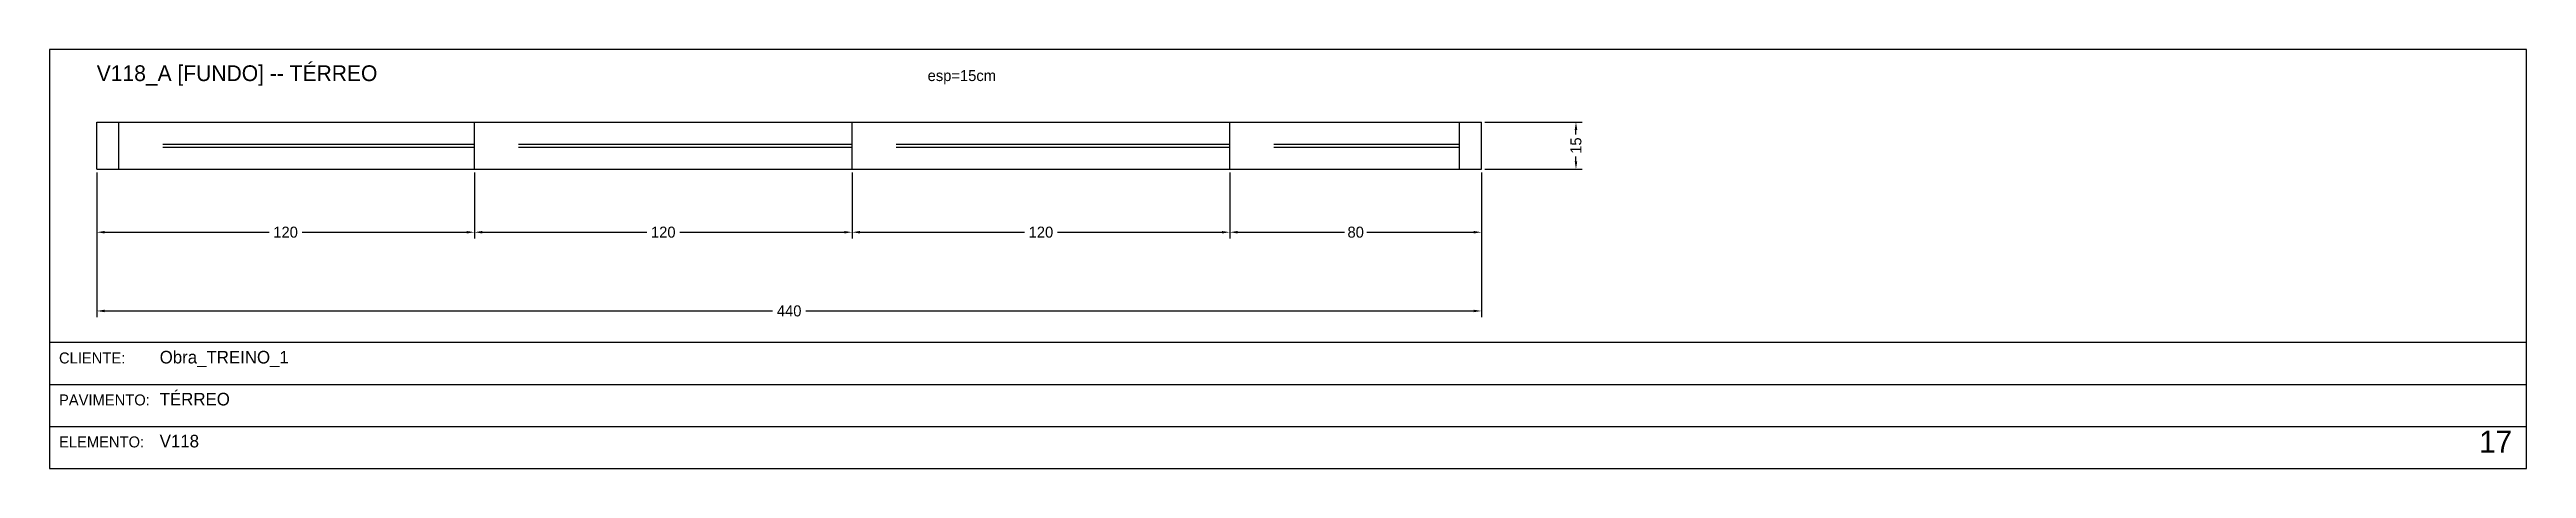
# Model space of a CAD drawing. Header units: metres. Extents: x 0 to 3208, y -1382 to -20.
# Drawn here: x 0 to 787, y -765 to -632 of the extents above; entities that cross this region are included whole.
import ezdxf

# ---------------------------------------------------------------- set-up
doc = ezdxf.new("R2010")
doc.units = ezdxf.units.M
for name, color, linetype in [('BORDA_CELULA', 9, 'Continuous'), ('CARIMBO', 9, 'Continuous'), ('COTA', 241, 'Continuous'), ('NOMENCLATURA', 7, 'Continuous'), ('Painéis', 200, 'Continuous'), ('SARR_2.2x7', 40, 'Continuous')]:
    doc.layers.add(name, color=color, linetype=linetype)
doc.dimstyles.new('COTA', dxfattribs={"dimtxt": 3.5, "dimasz": 2.5, "dimexe": 2, "dimexo": 1, "dimgap": 0.9, "dimtad": 1, "dimdec": 0, "dimrnd": 1, "dimcen": 2.5, "dimclrd": 4, "dimclre": 4, "dimclrt": 4, "dimazin": 3, "dimtfac": 1, "dimtmove": 0, "dimatfit": 3})

msp = doc.modelspace()

# ---------------------------------------------------------------- texts
at = {"layer": 'CARIMBO', "color": 9}
for s, p in [('CLIENTE:', (3, -731.67)), ('PAVIMENTO:', (3, -745)), ('ELEMENTO:', (3, -758.33))]:
    msp.add_text(s, height=3.5, dxfattribs=at).set_placement(p)
at = {"layer": 'CARIMBO', "color": 2}
for s, p in [('Obra_TREINO_1', (35, -731.67)), ('TÉRREO', (35, -745)), ('V118', (35, -758.33))]:
    msp.add_text(s, height=4, dxfattribs=at).set_placement(p)
at = {"layer": 'CARIMBO', "color": 3}
msp.add_text('17', height=7, dxfattribs=at).set_placement((772, -760))
at = {"layer": 'COTA'}
msp.add_text('esp=15cm', height=3.5, dxfattribs=at).set_placement((279, -642))
at = {"layer": 'NOMENCLATURA'}
msp.add_text('V118_A [FUNDO] -- TÉRREO', height=5, dxfattribs=at).set_placement((15, -642))

# ---------------------------------------------------------------- blocks, each defined once
blk = doc.blocks.new('_CLOSEDFILLED')
at = {"color": 0, "linetype": 'BYBLOCK'}
blk.add_solid([(-1, 0.16), (0, 0), (-1, -0.16)], dxfattribs=at)
blk = doc.blocks.new('*D99')
at = {"color": 4}
for p, q in [((15, -671), (15, -692)), ((135, -671), (135, -692)), ((17.5, -690), (69.75, -690)), ((80.25, -690), (132.5, -690))]:
    blk.add_line(p, q, dxfattribs=at)
at = {"layer": 'Defpoints'}
for p in [(15, -670), (135, -670), (15, -690)]:
    blk.add_point(p, dxfattribs=at)
at = {"layer": 'COTA', "color": 4, "xscale": 2.5, "yscale": 2.5, "rotation": 180}
blk.add_blockref('_CLOSEDFILLED', (15, -690), dxfattribs=at)
at = {"layer": 'COTA', "color": 4, "xscale": 2.5, "yscale": 2.5}
blk.add_blockref('_CLOSEDFILLED', (135, -690), dxfattribs=at)
at = {"layer": 'COTA', "color": 4, "insert": (75, -690), "char_height": 3.5, "attachment_point": 5}
blk.add_mtext('120', dxfattribs=at)
blk = doc.blocks.new('*D100')
at = {"color": 4}
for p, q in [((135, -671), (135, -692)), ((255, -671), (255, -692)), ((137.5, -690), (189.75, -690)), ((200.25, -690), (252.5, -690))]:
    blk.add_line(p, q, dxfattribs=at)
at = {"layer": 'Defpoints'}
for p in [(135, -670), (255, -670), (135, -690)]:
    blk.add_point(p, dxfattribs=at)
at = {"layer": 'COTA', "color": 4, "xscale": 2.5, "yscale": 2.5, "rotation": 180}
blk.add_blockref('_CLOSEDFILLED', (135, -690), dxfattribs=at)
at = {"layer": 'COTA', "color": 4, "xscale": 2.5, "yscale": 2.5}
blk.add_blockref('_CLOSEDFILLED', (255, -690), dxfattribs=at)
at = {"layer": 'COTA', "color": 4, "insert": (195, -690), "char_height": 3.5, "attachment_point": 5}
blk.add_mtext('120', dxfattribs=at)
blk = doc.blocks.new('*D101')
at = {"color": 4}
for p, q in [((255, -671), (255, -692)), ((375, -671), (375, -692)), ((257.5, -690), (309.75, -690)), ((320.25, -690), (372.5, -690))]:
    blk.add_line(p, q, dxfattribs=at)
at = {"layer": 'Defpoints'}
for p in [(255, -670), (375, -670), (255, -690)]:
    blk.add_point(p, dxfattribs=at)
at = {"layer": 'COTA', "color": 4, "xscale": 2.5, "yscale": 2.5, "rotation": 180}
blk.add_blockref('_CLOSEDFILLED', (255, -690), dxfattribs=at)
at = {"layer": 'COTA', "color": 4, "xscale": 2.5, "yscale": 2.5}
blk.add_blockref('_CLOSEDFILLED', (375, -690), dxfattribs=at)
at = {"layer": 'COTA', "color": 4, "insert": (315, -690), "char_height": 3.5, "attachment_point": 5}
blk.add_mtext('120', dxfattribs=at)
blk = doc.blocks.new('*D102')
at = {"color": 4}
for p, q in [((375, -671), (375, -692)), ((455, -671), (455, -692)), ((377.5, -690), (411.5, -690)), ((418.5, -690), (452.5, -690))]:
    blk.add_line(p, q, dxfattribs=at)
at = {"layer": 'Defpoints'}
for p in [(375, -670), (455, -670), (375, -690)]:
    blk.add_point(p, dxfattribs=at)
at = {"layer": 'COTA', "color": 4, "xscale": 2.5, "yscale": 2.5, "rotation": 180}
blk.add_blockref('_CLOSEDFILLED', (375, -690), dxfattribs=at)
at = {"layer": 'COTA', "color": 4, "xscale": 2.5, "yscale": 2.5}
blk.add_blockref('_CLOSEDFILLED', (455, -690), dxfattribs=at)
at = {"layer": 'COTA', "color": 4, "insert": (415, -690), "char_height": 3.5, "attachment_point": 5}
blk.add_mtext('80', dxfattribs=at)
blk = doc.blocks.new('*D103')
at = {"color": 4}
for p, q in [((15, -671), (15, -717)), ((455, -671), (455, -717)), ((17.5, -715), (229.75, -715)), ((240.25, -715), (452.5, -715))]:
    blk.add_line(p, q, dxfattribs=at)
at = {"layer": 'Defpoints'}
for p in [(15, -670), (455, -670), (15, -715)]:
    blk.add_point(p, dxfattribs=at)
at = {"layer": 'COTA', "color": 4, "xscale": 2.5, "yscale": 2.5, "rotation": 180}
blk.add_blockref('_CLOSEDFILLED', (15, -715), dxfattribs=at)
at = {"layer": 'COTA', "color": 4, "xscale": 2.5, "yscale": 2.5}
blk.add_blockref('_CLOSEDFILLED', (455, -715), dxfattribs=at)
at = {"layer": 'COTA', "color": 4, "insert": (235, -715), "char_height": 3.5, "attachment_point": 5}
blk.add_mtext('440', dxfattribs=at)
blk = doc.blocks.new('*D104')
at = {"color": 4}
for p, q in [((456, -655), (487, -655)), ((485, -659), (485, -657.5)), ((485, -667.5), (485, -666)), ((456, -670), (487, -670))]:
    blk.add_line(p, q, dxfattribs=at)
at = {"layer": 'Defpoints'}
for p in [(455, -655), (455, -670), (485, -670)]:
    blk.add_point(p, dxfattribs=at)
at = {"layer": 'COTA', "color": 4, "xscale": 2.5, "yscale": 2.5}
for p, rotation in [((485, -655), 90), ((485, -670), 270)]:
    blk.add_blockref('_CLOSEDFILLED', p, dxfattribs=dict(at, rotation=rotation))
at = {"layer": 'COTA', "color": 4, "insert": (485, -662.5), "char_height": 3.5, "attachment_point": 5, "rotation": 90}
blk.add_mtext('15', dxfattribs=at)

# ---------------------------------------------------------------- dimensions: what is measured, and where the dimension line sits
at = {"layer": 'COTA'}
dim = msp.add_linear_dim(base=(485, -670), p1=(455, -670), p2=(455, -655), angle=90, dimstyle='COTA', dxfattribs=at)
dim.commit()
dim.dimension.update_dxf_attribs({"geometry": '*D104', "text_midpoint": (485, -662.5)})
for base, p1, p2, picture, middle in [((15, -690), (15, -670), (135, -670), '*D99', (75, -690)), ((15, -715), (15, -670), (455, -670), '*D103', (235, -715)), ((135, -690), (135, -670), (255, -670), '*D100', (195, -690)), ((255, -690), (255, -670), (375, -670), '*D101', (315, -690)), ((375, -690), (375, -670), (455, -670), '*D102', (415, -690))]:
    dim = msp.add_linear_dim(base=base, p1=p1, p2=p2, dimstyle='COTA', dxfattribs=at)
    dim.commit()
    dim.dimension.update_dxf_attribs({"geometry": picture, "text_midpoint": middle})

# ---------------------------------------------------------------- linework, layer by layer
at = {"layer": 'BORDA_CELULA'}
for points in [[(0, -765), (787, -765), (787, -632), (0, -632)], [(0, -765), (787, -765), (787, -725), (0, -725)]]:
    msp.add_lwpolyline(points, close=True, dxfattribs=at)
at = {"layer": 'CARIMBO'}
for p, q in [((0, -738.33), (787, -738.33)), ((0, -751.67), (787, -751.67)), ((0, -765), (787, -765))]:
    msp.add_line(p, q, dxfattribs=at)
at = {"layer": 'Painéis'}
for points in [[(15, -670), (15, -655)], [(15, -655), (135, -655)], [(135, -655), (255, -655)], [(135, -670), (135, -655)], [(255, -655), (375, -655)], [(255, -670), (255, -655)], [(375, -655), (455, -655)], [(375, -670), (375, -655)], [(455, -670), (455, -655)], [(15, -670), (135, -670)], [(135, -670), (255, -670)], [(255, -670), (375, -670)], [(375, -670), (455, -670)]]:
    msp.add_lwpolyline(points, dxfattribs=at)
at = {"layer": 'SARR_2.2x7'}
for points in [[(22, -670), (22, -655)], [(448, -670), (448, -655)], [(36, -662), (135, -662)], [(36, -663), (135, -663)], [(149, -662), (255, -662)], [(149, -663), (255, -663)], [(269, -662), (375, -662)], [(269, -663), (375, -663)], [(389, -662), (448, -662)], [(389, -663), (448, -663)]]:
    msp.add_lwpolyline(points, dxfattribs=at)

msp.set_redraw_order([(e.dxf.handle, doc.entitydb.next_handle()) for e in msp.query("TEXT MTEXT ATTDEF DIMENSION ARC_DIMENSION")])  # texts and dimensions are drawn at this point

doc.saveas('drawing.dxf')
